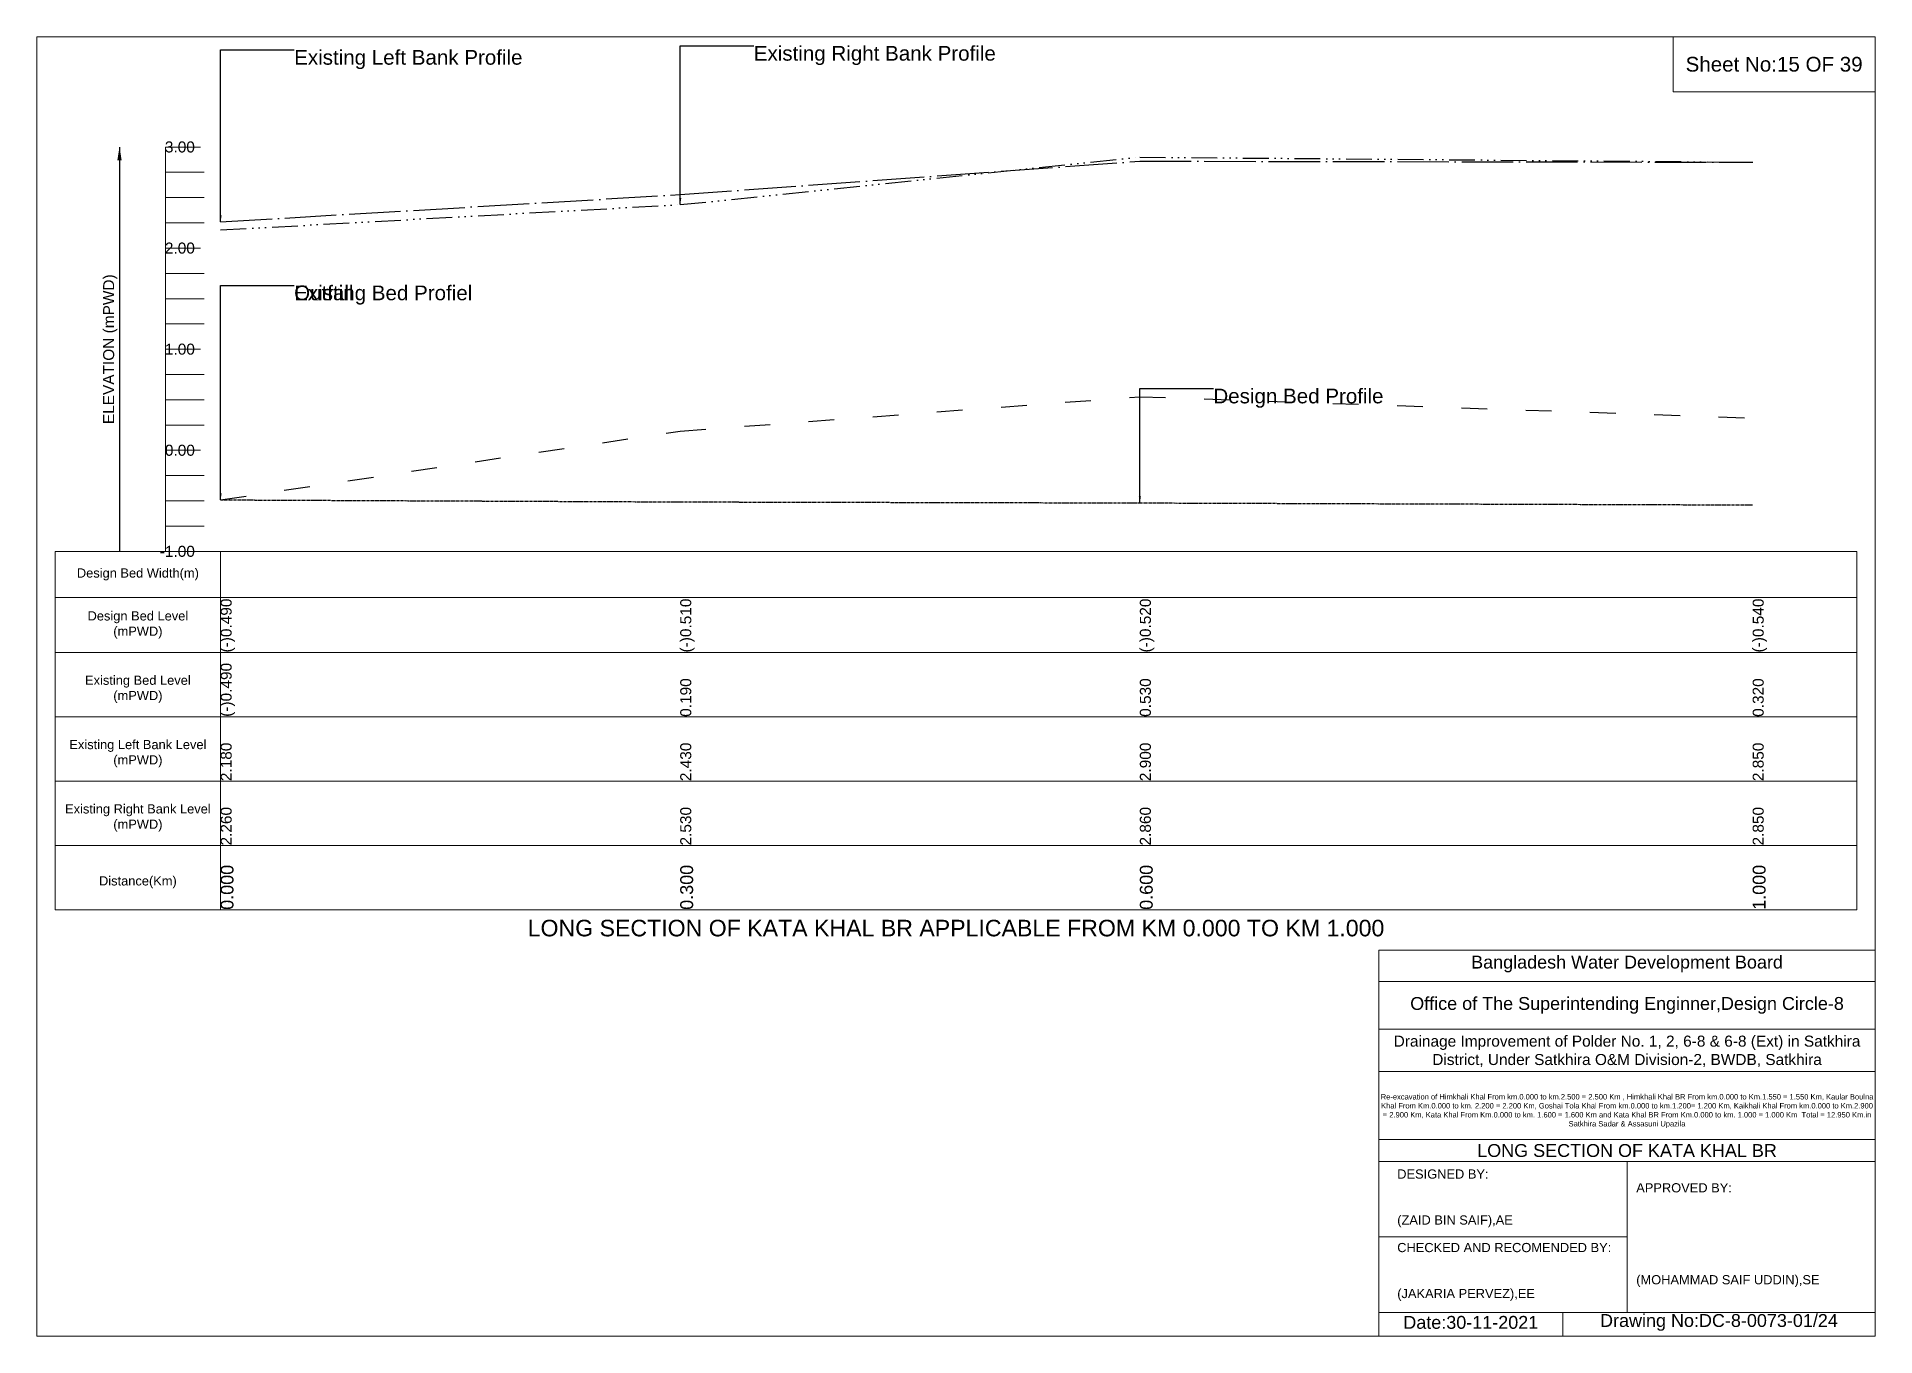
# Model space of a CAD drawing. Header units: inches. Extents: x 93000 to 486000, y -4242 to 0.
# Drawn here: x 240000 to 246000, y -4242 to 0 of the extents above; entities that cross this region are included whole.
import ezdxf

# ---------------------------------------------------------------- set-up
doc = ezdxf.new("R2010")
doc.units = ezdxf.units.IN
doc.header["$LTSCALE"] = 7
doc.header["$MEASUREMENT"] = 0
for name, pattern in [('ACAD_ISO03W100', [30, 12, -18]), ('ACAD_ISO04W100', [30, 24, -3, 0, -3]), ('ACAD_ISO14W100', [24, 12, -3, 0, -3, 0, -3, 0, -3]), ('CENTER', [2, 1.25, -0.25, 0.25, -0.25])]:
    doc.linetypes.add(name, pattern=pattern)
for name, color, linetype, lineweight in [('Cross section Data Border', 7, 'Continuous', 9), ('Design Bed Level Long Section', 7, 'CENTER', 25), ('Existing Bed Level for Long Section', 7, 'ACAD_ISO03W100', 25), ('Existing Left Bank of Long section', 7, 'ACAD_ISO04W100', 25), ('Existing Right Bank of Long Section', 7, 'ACAD_ISO14W100', 25), ('Long Section Border', 7, 'Continuous', 9), ('Long Section Labels', 7, 'Continuous', 9), ('Vscale for Long Section', 7, 'Continuous', 9)]:
    doc.layers.add(name, color=color, linetype=linetype, lineweight=lineweight)
doc.styles.get("Standard").update_dxf_attribs({"font": 'arial.ttf'})
doc.dimstyles.get("Standard").update_dxf_attribs({"dimtxt": 0.18, "dimasz": 0.18, "dimexe": 0.18, "dimexo": 0.0625, "dimgap": 0.09, "dimtad": 0, "dimtih": 1, "dimtoh": 1, "dimdec": 4, "dimzin": 0, "dimdsep": 46, "dimtxsty": 'Standard', "dimcen": 0.09, "dimadec": 0, "dimazin": 0, "dimtfac": 1, "dimtdec": 4, "dimtofl": 0, "dimtmove": 0, "dimatfit": 3, "dimfxl": 1, "dimtolj": 1, "dimtzin": 0, "dimarcsym": 0})

msp = doc.modelspace()

# ---------------------------------------------------------------- texts
at = {"layer": 'Cross section Data Border', "attachment_point": 5}
for s, insert, char_height in [('Sheet No:15 OF 39', (245670, -90), 48), ('Bangladesh Water Development Board', (245190, -3027), 42), ('Office of The Superintending Enginner,Design Circle-8', (245190, -3162), 42)]:
    msp.add_mtext(s, dxfattribs=dict(at, insert=insert, char_height=char_height))
at = {"layer": 'Cross section Data Border'}
for s, insert, char_height, width, attachment_point in [('Drainage Improvement of Polder No. 1, 2, 6-8 & 6-8 (Ext) in Satkhira District, Under Satkhira O&M Division-2, BWDB, Satkhira', (245190, -3312), 36, 1680, 5), ('Re-excavation of Himkhali Khal From km.0.000 to km.2.500 = 2.500 Km , Himkhali Khal BR From km.0.000 to Km.1.550 = 1.550 Km, Kaular Boulna Khal From Km.0.000 to km. 2.200 = 2.200 Km, Goshai Tola Khal From km.0.000 to km.1.200= 1.200 Km, Kaikhali Khal From km.0.000 to Km.2.900 = 2.900 Km, Kata Khal From Km.0.000 to km. 1.600 = 1.600 Km and Kata Khal BR From Km.0.000 to km. 1.000 = 1.000 Km  Total = 12.950 Km.in Satkhira Sadar & Assasuni Upazila', (245190, -3507), 17.611, 1620, 5), ('LONG SECTION OF KATA KHAL BR', (245190, -3636), 42, 1680, 5), ('DESIGNED BY:^J^J^J(ZAID BIN SAIF),AE', (244440, -3792), 30, 840, 4), ('APPROVED BY:^J^J^J^J^J^J(MOHAMMAD SAIF UDDIN),SE', (245220, -3912), 30, 840, 4), ('CHECKED AND RECOMENDED BY:^J^J^J(JAKARIA PERVEZ),EE', (244440, -4032), 30, 840, 4), ('Date:30-11-2021', (244680, -4197), 42, 840, 5), ('Drawing No:DC-8-0073-01/24', (245490, -4197), 42, 1320, 5)]:
    msp.add_mtext(s, dxfattribs=dict(at, insert=insert, char_height=char_height, width=width, attachment_point=attachment_point))
at = {"layer": 'Long Section Border', "attachment_point": 5}
for s, insert, char_height in [('Design Bed Width(m)', (240330, -1755), 30), ('Design Bed Level^J(mPWD)', (240330, -1920), 30), ('Existing Bed Level^J(mPWD)', (240330, -2130), 30), ('Existing Left Bank Level^J(mPWD)', (240330, -2340), 30), ('Existing Right Bank Level^J(mPWD)', (240330, -2550), 30), ('Distance(Km)', (240330, -2760), 30), ('LONG SECTION OF KATA KHAL BR APPLICABLE FROM KM 0.000 TO KM 1.000', (243000, -2910), 54)]:
    msp.add_mtext(s, dxfattribs=dict(at, insert=insert, char_height=char_height))
at = {"layer": 'Long Section Labels', "char_height": 48, "attachment_point": 1}
for s, insert in [('Existing Left Bank Profile', (240840, -43.2)), ('Existing Right Bank Profile', (242340, -30)), ('Outfall', (240840, -812.1)), ('Existing Bed Profiel', (240840, -812.1)), ('Design Bed Profile', (243840, -1148.7))]:
    msp.add_mtext(s, dxfattribs=dict(at, insert=insert))
at = {"layer": 'Vscale for Long Section', "char_height": 36, "attachment_point": 6}
for s, insert in [('3.00', (240516, -360)), ('2.00', (240516, -690)), ('1.00', (240516, -1020)), ('0.00', (240516, -1350)), ('-1.00', (240516, -1680))]:
    msp.add_mtext(s, dxfattribs=dict(at, insert=insert))
at = {"layer": 'Vscale for Long Section', "rotation": 90}
for s, insert, char_height, attachment_point in [('ELEVATION (mPWD)', (240240, -1020), 36, 5), ('(-)0.490', (240600, -2010), 36, 1), ('(-)0.510', (242100, -2010), 36, 1), ('(-)0.520', (243600, -2010), 36, 1), ('(-)0.540', (245600, -2010), 36, 1), ('(-)0.490', (240600, -2220), 36, 1), ('0.190', (242100, -2220), 36, 1), ('0.530', (243600, -2220), 36, 1), ('0.320', (245600, -2220), 36, 1), ('2.180', (240600, -2430), 36, 1), ('2.430', (242100, -2430), 36, 1), ('2.900', (243600, -2430), 36, 1), ('2.850', (245600, -2430), 36, 1), ('2.260', (240600, -2640), 36, 1), ('2.530', (242100, -2640), 36, 1), ('2.860', (243600, -2640), 36, 1), ('2.850', (245600, -2640), 36, 1), ('0.000', (240600, -2850), 42, 1), ('0.300', (242100, -2850), 42, 1), ('0.600', (243600, -2850), 42, 1), ('1.000', (245600, -2850), 42, 1)]:
    msp.add_mtext(s, dxfattribs=dict(at, insert=insert, char_height=char_height, attachment_point=attachment_point))

# ---------------------------------------------------------------- linework, layer by layer
at = {"layer": 'Cross section Data Border'}
for points in [[(240000, 0), (246000, 0), (246000, -4242), (240000, -4242)], [(245340, 0), (246000, 0), (246000, -180), (245340, -180)]]:
    msp.add_lwpolyline(points, close=True, dxfattribs=at)
for points in [[(244380, -4242), (244380, -2982), (246000, -2982)], [(244380, -3084), (246000, -3084)], [(244380, -3240), (246000, -3240)], [(244380, -3378), (246000, -3378)], [(244380, -3600), (246000, -3600)], [(244380, -3672), (246000, -3672)], [(245190, -3672), (245190, -4164)], [(244380, -3918), (245190, -3918)], [(244380, -4164), (246000, -4164)], [(244980, -4164), (244980, -4242)]]:
    msp.add_lwpolyline(points, dxfattribs=at)
at = {"layer": 'Design Bed Level Long Section'}
msp.add_lwpolyline([(240600, -1511.7), (242100, -1518.3), (243600, -1521.6), (245600, -1528.2)], dxfattribs=at)
at = {"layer": 'Existing Bed Level for Long Section'}
msp.add_lwpolyline([(240600, -1511.7), (242100, -1287.3), (243600, -1175.1), (245600, -1244.4)], dxfattribs=at)
at = {"layer": 'Existing Left Bank of Long section'}
msp.add_lwpolyline([(240600, -604.2), (242100, -515.1), (243600, -406.2), (245600, -409.5)], dxfattribs=at)
at = {"layer": 'Existing Right Bank of Long Section'}
msp.add_lwpolyline([(240600, -630.6), (242100, -548.1), (243600, -393), (245600, -409.5)], dxfattribs=at)
at = {"layer": 'Long Section Border'}
msp.add_lwpolyline([(240060, -1680), (245940, -1680), (245940, -2850), (240060, -2850)], close=True, dxfattribs=at)
for points in [[(240600, -1680), (240600, -2850)], [(240060, -1830), (245940, -1830)], [(240060, -2010), (245940, -2010)], [(240060, -2220), (245940, -2220)], [(240060, -2430), (245940, -2430)], [(240060, -2640), (245940, -2640)]]:
    msp.add_lwpolyline(points, dxfattribs=at)
at = {"layer": 'Vscale for Long Section'}
for points in [[(240420, -1680), (240420, -1350), (240420, -1020), (240420, -690), (240420, -360)], [(240420, -360), (240534, -360)], [(240420, -442.5), (240546, -442.5)], [(240420, -525), (240546, -525)], [(240420, -607.5), (240546, -607.5)], [(240420, -690), (240534, -690)], [(240420, -772.5), (240546, -772.5)], [(240420, -855), (240546, -855)], [(240420, -937.5), (240546, -937.5)], [(240420, -1020), (240534, -1020)], [(240420, -1102.5), (240546, -1102.5)], [(240420, -1185), (240546, -1185)], [(240420, -1267.5), (240546, -1267.5)], [(240420, -1350), (240534, -1350)], [(240420, -1432.5), (240546, -1432.5)], [(240420, -1515), (240546, -1515)], [(240420, -1597.5), (240546, -1597.5)], [(240420, -1680), (240534, -1680)]]:
    msp.add_lwpolyline(points, dxfattribs=at)

msp.set_redraw_order([(e.dxf.handle, doc.entitydb.next_handle()) for e in msp.query("TEXT MTEXT ATTDEF DIMENSION ARC_DIMENSION")])  # texts and dimensions are drawn at this point

# ---------------------------------------------------------------- leaders
at = {"layer": 'Long Section Labels', "annotation_type": 0, "has_hookline": 1, "hookline_direction": 0}
for points, text_width in [([(240600, -604.2), (240600, -43.2), (240839.9, -43.2)], 737.4), ([(242100, -548.1), (242100, -30), (242339.9, -30)], 782), ([(240600, -1511.7), (240600, -812.1), (240839.9, -812.1)], 571.4), ([(240600, -1511.7), (240600, -812.1), (240839.9, -812.1)], 185.8), ([(243600, -1521.6), (243600, -1148.7), (243839.9, -1148.7)], 547.4)]:
    msp.add_leader(points, dimstyle='Standard', override={"dimasz": 21.6}, dxfattribs=dict(at, text_width=text_width))
at = {"layer": 'Vscale for Long Section'}
msp.add_leader([(240270, -360), (240270, -1680)], dimstyle='Standard', override={"dimasz": 43.2}, dxfattribs=at)

doc.saveas('drawing.dxf')
